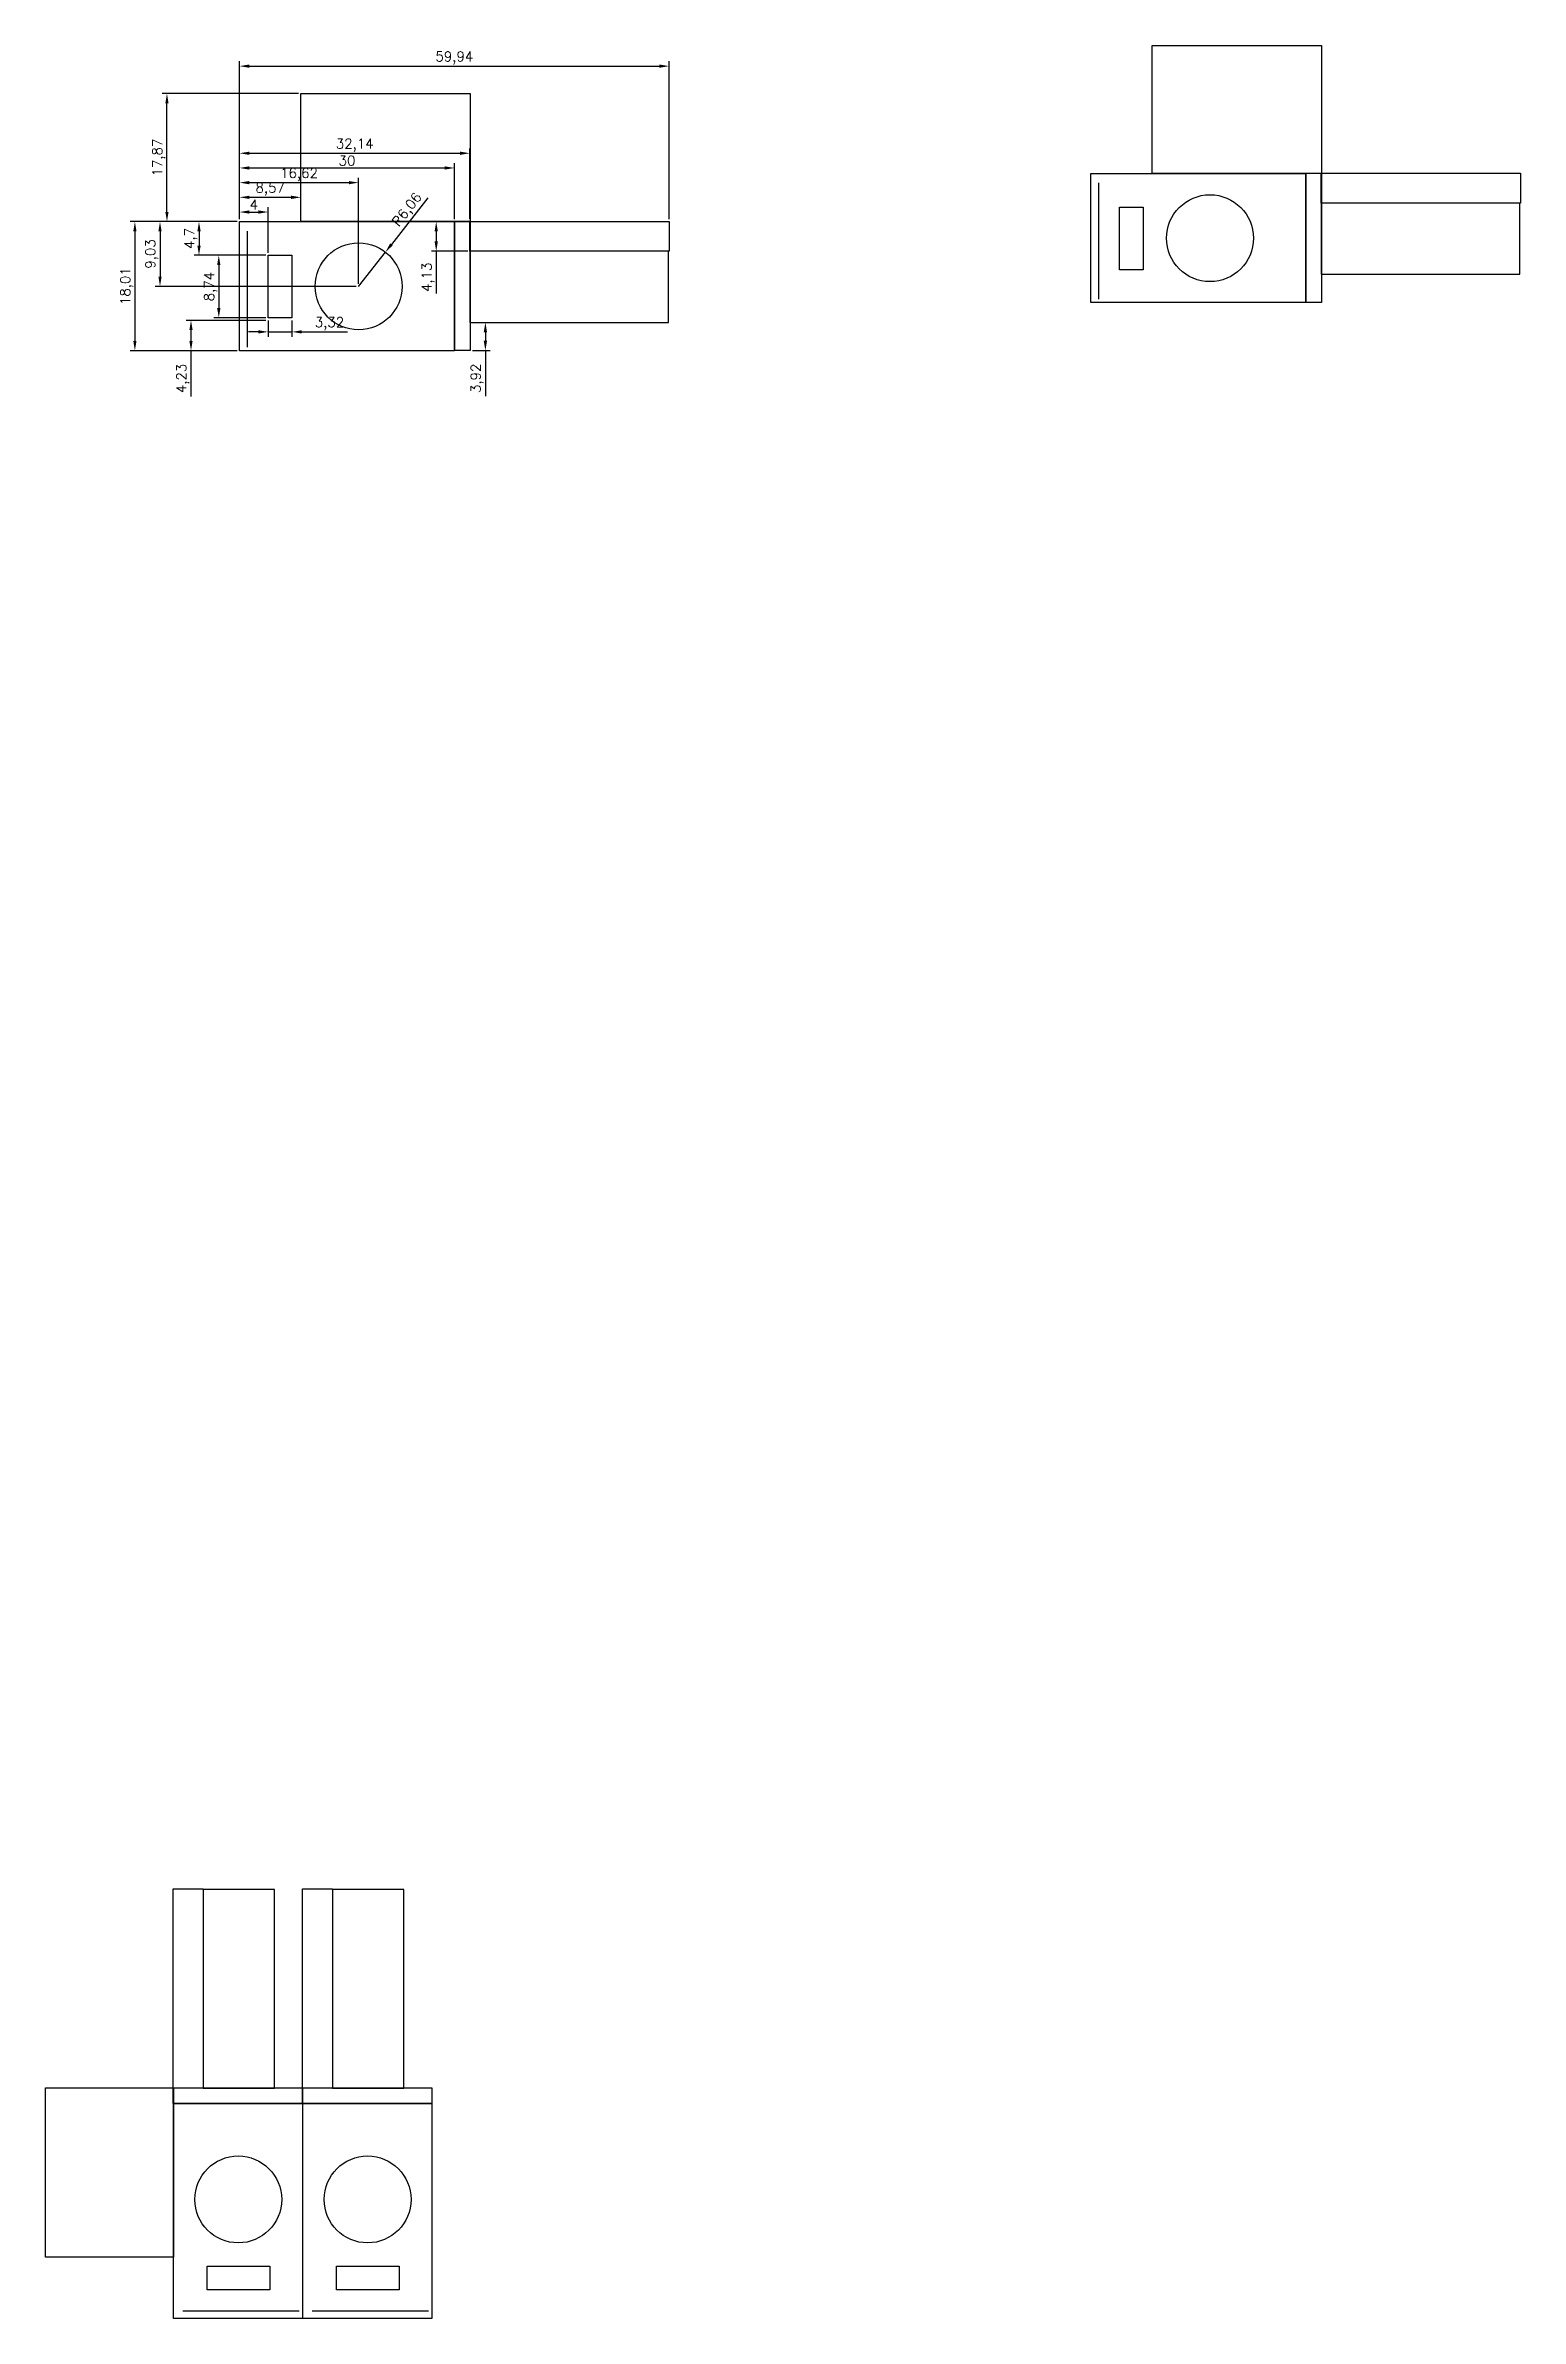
# Model space of a CAD drawing. Header units: millimetres. Extents: x -75 to 2023, y 0 to 1744.
# Drawn here: x 1647 to 2023, y 1044 to 1624 of the extents above; entities that cross this region are included whole.
import ezdxf

# ---------------------------------------------------------------- set-up
doc = ezdxf.new("R2010")
doc.units = ezdxf.units.MM
doc.styles.get("Standard").update_dxf_attribs({"font": 'txt', "bigfont": 'gbcbig.shx'})
doc.dimstyles.new('ISO-25', dxfattribs={"dimtxt": 2.5, "dimasz": 2.5, "dimexe": 1.25, "dimexo": 0.625, "dimtad": 1, "dimlfac": 0.54648, "dimtxsty": 'Standard', "dimcen": 2.5, "dimadec": 0, "dimazin": 0, "dimtfac": 1, "dimtmove": 0, "dimatfit": 3, "dimfxl": 1, "dimarcsym": 0})

msp = doc.modelspace()

# ---------------------------------------------------------------- blocks, each defined once
blk = doc.blocks.new('*D256')
at = {"color": 0, "lineweight": -2}
for p, q in [((1696.39, 1579.97), (1696.39, 1583.06)), ((1698.89, 1581.81), (1701.2, 1581.81)), ((1703.7, 1571.38), (1703.7, 1583.06))]:
    blk.add_line(p, q, dxfattribs=at)
at = {"color": 0}
for points in [[(1698.89, 1582.22), (1698.89, 1581.39), (1696.39, 1581.81)], [(1701.2, 1582.22), (1701.2, 1581.39), (1703.7, 1581.81)]]:
    blk.add_solid(points, dxfattribs=at)
at = {"layer": 'Defpoints', "color": 0}
for p in [(1696.39, 1579.35), (1703.7, 1581.81), (1703.7, 1570.75)]:
    blk.add_point(p, dxfattribs=at)
at = {"color": 0, "insert": (1700.04, 1583.68), "char_height": 2.5, "attachment_point": 5}
blk.add_mtext('4', dxfattribs=at)
blk = doc.blocks.new('*D257')
at = {"color": 0, "lineweight": -2}
for p, q in [((1696.39, 1579.97), (1696.39, 1586.81)), ((1698.89, 1585.56), (1709.56, 1585.56)), ((1712.06, 1579.97), (1712.06, 1586.81))]:
    blk.add_line(p, q, dxfattribs=at)
at = {"color": 0}
for points in [[(1698.89, 1585.97), (1698.89, 1585.14), (1696.39, 1585.56)], [(1709.56, 1585.97), (1709.56, 1585.14), (1712.06, 1585.56)]]:
    blk.add_solid(points, dxfattribs=at)
at = {"layer": 'Defpoints', "color": 0}
for p in [(1712.06, 1585.56), (1696.39, 1579.35), (1712.06, 1579.35)]:
    blk.add_point(p, dxfattribs=at)
at = {"color": 0, "insert": (1704.22, 1587.64), "char_height": 2.5, "attachment_point": 5}
blk.add_mtext('8,57', dxfattribs=at)
blk = doc.blocks.new('*D258')
at = {"color": 0, "lineweight": -2}
for p, q in [((1696.39, 1579.97), (1696.39, 1590.56)), ((1726.8, 1563.45), (1726.8, 1590.56)), ((1698.89, 1589.31), (1724.3, 1589.31))]:
    blk.add_line(p, q, dxfattribs=at)
at = {"color": 0}
for points in [[(1698.89, 1589.72), (1698.89, 1588.89), (1696.39, 1589.31)], [(1724.3, 1589.72), (1724.3, 1588.89), (1726.8, 1589.31)]]:
    blk.add_solid(points, dxfattribs=at)
at = {"layer": 'Defpoints', "color": 0}
for p in [(1726.8, 1589.31), (1696.39, 1579.35), (1726.8, 1562.83)]:
    blk.add_point(p, dxfattribs=at)
at = {"color": 0, "insert": (1711.59, 1591.39), "char_height": 2.5, "attachment_point": 5}
blk.add_mtext('16,62', dxfattribs=at)
blk = doc.blocks.new('*D259')
at = {"color": 0, "lineweight": -2}
for p, q in [((1696.39, 1579.97), (1696.39, 1594.31)), ((1698.89, 1593.06), (1748.78, 1593.06)), ((1751.28, 1579.97), (1751.28, 1594.31))]:
    blk.add_line(p, q, dxfattribs=at)
at = {"color": 0}
for points in [[(1698.89, 1593.47), (1698.89, 1592.64), (1696.39, 1593.06)], [(1748.78, 1593.47), (1748.78, 1592.64), (1751.28, 1593.06)]]:
    blk.add_solid(points, dxfattribs=at)
at = {"layer": 'Defpoints', "color": 0}
for p in [(1751.28, 1593.06), (1696.39, 1579.35), (1751.28, 1579.35)]:
    blk.add_point(p, dxfattribs=at)
at = {"color": 0, "insert": (1723.83, 1594.93), "char_height": 2.5, "attachment_point": 5}
blk.add_mtext('30', dxfattribs=at)
blk = doc.blocks.new('*D260')
at = {"color": 0, "lineweight": -2}
for p, q in [((1696.39, 1579.97), (1696.39, 1598.06)), ((1698.89, 1596.81), (1752.7, 1596.81)), ((1755.2, 1580.05), (1755.2, 1598.06))]:
    blk.add_line(p, q, dxfattribs=at)
at = {"color": 0}
for points in [[(1698.89, 1597.22), (1698.89, 1596.39), (1696.39, 1596.81)], [(1752.7, 1597.22), (1752.7, 1596.39), (1755.2, 1596.81)]]:
    blk.add_solid(points, dxfattribs=at)
at = {"layer": 'Defpoints', "color": 0}
for p in [(1755.2, 1596.81), (1696.39, 1579.35), (1755.2, 1579.42)]:
    blk.add_point(p, dxfattribs=at)
at = {"color": 0, "insert": (1725.8, 1598.89), "char_height": 2.5, "attachment_point": 5}
blk.add_mtext('32,14', dxfattribs=at)
blk = doc.blocks.new('*D261')
at = {"color": 0, "lineweight": -2}
for p, q in [((1696.39, 1579.97), (1696.39, 1620.3)), ((1806.07, 1579.97), (1806.07, 1620.3)), ((1698.89, 1619.05), (1803.57, 1619.05))]:
    blk.add_line(p, q, dxfattribs=at)
at = {"color": 0}
for points in [[(1698.89, 1619.47), (1698.89, 1618.64), (1696.39, 1619.05)], [(1803.57, 1619.47), (1803.57, 1618.64), (1806.07, 1619.05)]]:
    blk.add_solid(points, dxfattribs=at)
at = {"layer": 'Defpoints', "color": 0}
for p in [(1806.07, 1619.05), (1696.39, 1579.35), (1806.07, 1579.35)]:
    blk.add_point(p, dxfattribs=at)
at = {"color": 0, "insert": (1751.23, 1621.14), "char_height": 2.5, "attachment_point": 5}
blk.add_mtext('59,94', dxfattribs=at)
blk = doc.blocks.new('*D262')
at = {"color": 0, "lineweight": -2}
for p, q in [((1701.2, 1551.2), (1698.7, 1551.2)), ((1703.7, 1554.14), (1703.7, 1549.95)), ((1703.7, 1551.2), (1709.77, 1551.2)), ((1709.77, 1554.14), (1709.77, 1549.95)), ((1712.27, 1551.2), (1723.94, 1551.2))]:
    blk.add_line(p, q, dxfattribs=at)
at = {"color": 0}
for points in [[(1701.2, 1551.62), (1701.2, 1550.79), (1703.7, 1551.2)], [(1712.27, 1551.62), (1712.27, 1550.79), (1709.77, 1551.2)]]:
    blk.add_solid(points, dxfattribs=at)
at = {"layer": 'Defpoints', "color": 0}
for p in [(1703.7, 1554.77), (1709.77, 1554.77), (1709.77, 1551.2)]:
    blk.add_point(p, dxfattribs=at)
at = {"color": 0, "insert": (1719.36, 1553.29), "char_height": 2.5, "attachment_point": 5}
blk.add_mtext('3,32', dxfattribs=at)
blk = doc.blocks.new('*D263')
at = {"color": 0, "lineweight": -2}
for p, q in [((1711.44, 1612.04), (1676.62, 1612.04)), ((1677.87, 1581.85), (1677.87, 1609.54)), ((1695.76, 1579.35), (1676.62, 1579.35))]:
    blk.add_line(p, q, dxfattribs=at)
at = {"color": 0}
for points in [[(1677.45, 1609.54), (1678.28, 1609.54), (1677.87, 1612.04)], [(1677.45, 1581.85), (1678.28, 1581.85), (1677.87, 1579.35)]]:
    blk.add_solid(points, dxfattribs=at)
at = {"layer": 'Defpoints', "color": 0}
for p in [(1677.87, 1612.04), (1712.06, 1612.04), (1696.39, 1579.35)]:
    blk.add_point(p, dxfattribs=at)
at = {"color": 0, "insert": (1675.78, 1595.7), "char_height": 2.5, "attachment_point": 5, "rotation": 90}
blk.add_mtext('17,87', dxfattribs=at)
blk = doc.blocks.new('*D264')
at = {"color": 0, "lineweight": -2}
for p, q in [((1695.14, 1579.35), (1668.43, 1579.35)), ((1669.68, 1576.85), (1669.68, 1548.9)), ((1695.14, 1546.4), (1668.43, 1546.4))]:
    blk.add_line(p, q, dxfattribs=at)
at = {"color": 0}
for points in [[(1669.27, 1576.85), (1670.1, 1576.85), (1669.68, 1579.35)], [(1669.27, 1548.9), (1670.1, 1548.9), (1669.68, 1546.4)]]:
    blk.add_solid(points, dxfattribs=at)
at = {"layer": 'Defpoints', "color": 0}
for p in [(1695.76, 1579.35), (1669.68, 1546.4), (1695.76, 1546.4)]:
    blk.add_point(p, dxfattribs=at)
at = {"color": 0, "insert": (1667.6, 1562.87), "char_height": 2.5, "attachment_point": 5, "rotation": 90}
blk.add_mtext('18,01', dxfattribs=at)
blk = doc.blocks.new('*D265')
at = {"color": 0, "lineweight": -2}
for p, q in [((1695.76, 1579.35), (1684.8, 1579.35)), ((1686.05, 1576.85), (1686.05, 1573.25)), ((1703.08, 1570.75), (1684.8, 1570.75))]:
    blk.add_line(p, q, dxfattribs=at)
at = {"color": 0}
for points in [[(1685.63, 1576.85), (1686.47, 1576.85), (1686.05, 1579.35)], [(1685.63, 1573.25), (1686.47, 1573.25), (1686.05, 1570.75)]]:
    blk.add_solid(points, dxfattribs=at)
at = {"layer": 'Defpoints', "color": 0}
for p in [(1696.39, 1579.35), (1686.05, 1570.75), (1703.7, 1570.75)]:
    blk.add_point(p, dxfattribs=at)
at = {"color": 0, "insert": (1683.97, 1575.05), "char_height": 2.5, "attachment_point": 5, "rotation": 90}
blk.add_mtext('4,7', dxfattribs=at)
blk = doc.blocks.new('*D266')
at = {"color": 0, "lineweight": -2}
for p, q in [((1703.08, 1570.75), (1689.85, 1570.75)), ((1691.1, 1568.25), (1691.1, 1557.27)), ((1703.08, 1554.77), (1689.85, 1554.77))]:
    blk.add_line(p, q, dxfattribs=at)
at = {"color": 0}
for points in [[(1690.68, 1568.25), (1691.51, 1568.25), (1691.1, 1570.75)], [(1690.68, 1557.27), (1691.51, 1557.27), (1691.1, 1554.77)]]:
    blk.add_solid(points, dxfattribs=at)
at = {"layer": 'Defpoints', "color": 0}
for p in [(1703.7, 1570.75), (1691.1, 1554.77), (1703.7, 1554.77)]:
    blk.add_point(p, dxfattribs=at)
at = {"color": 0, "insert": (1689.01, 1562.76), "char_height": 2.5, "attachment_point": 5, "rotation": 90}
blk.add_mtext('8,74', dxfattribs=at)
blk = doc.blocks.new('*D267')
at = {"color": 0, "lineweight": -2}
for p, q in [((1703.08, 1554.14), (1682.75, 1554.14)), ((1684, 1551.64), (1684, 1548.9)), ((1695.76, 1546.4), (1682.75, 1546.4)), ((1684, 1546.4), (1684, 1534.73))]:
    blk.add_line(p, q, dxfattribs=at)
at = {"color": 0}
for points in [[(1683.59, 1551.64), (1684.42, 1551.64), (1684, 1554.14)], [(1683.59, 1548.9), (1684.42, 1548.9), (1684, 1546.4)]]:
    blk.add_solid(points, dxfattribs=at)
at = {"layer": 'Defpoints', "color": 0}
for p in [(1703.7, 1554.14), (1684, 1546.4), (1696.39, 1546.4)]:
    blk.add_point(p, dxfattribs=at)
at = {"color": 0, "insert": (1681.92, 1539.31), "char_height": 2.5, "attachment_point": 5, "rotation": 90}
blk.add_mtext('4,23', dxfattribs=at)
blk = doc.blocks.new('*D268')
at = {"color": 0, "lineweight": -2}
for p, q in [((1754.65, 1579.35), (1745.36, 1579.35)), ((1746.61, 1576.85), (1746.61, 1574.29)), ((1754.65, 1571.79), (1745.36, 1571.79)), ((1746.61, 1571.79), (1746.61, 1560.96))]:
    blk.add_line(p, q, dxfattribs=at)
at = {"color": 0}
for points in [[(1746.19, 1576.85), (1747.03, 1576.85), (1746.61, 1579.35)], [(1746.19, 1574.29), (1747.03, 1574.29), (1746.61, 1571.79)]]:
    blk.add_solid(points, dxfattribs=at)
at = {"layer": 'Defpoints', "color": 0}
for p in [(1755.28, 1579.35), (1746.61, 1571.79), (1755.28, 1571.79)]:
    blk.add_point(p, dxfattribs=at)
at = {"color": 0, "insert": (1744.53, 1565.13), "char_height": 2.5, "attachment_point": 5, "rotation": 90}
blk.add_mtext('4,13', dxfattribs=at)
blk = doc.blocks.new('*D269')
at = {"color": 0, "lineweight": -2}
for p, q in [((1755.9, 1553.6), (1760.41, 1553.6)), ((1759.16, 1551.1), (1759.16, 1548.92)), ((1755.9, 1546.42), (1760.41, 1546.42)), ((1759.16, 1546.42), (1759.16, 1534.76))]:
    blk.add_line(p, q, dxfattribs=at)
at = {"color": 0}
for points in [[(1758.74, 1551.1), (1759.58, 1551.1), (1759.16, 1553.6)], [(1758.74, 1548.92), (1759.58, 1548.92), (1759.16, 1546.42)]]:
    blk.add_solid(points, dxfattribs=at)
at = {"layer": 'Defpoints', "color": 0}
for p in [(1755.28, 1553.6), (1755.28, 1546.42), (1759.16, 1546.42)]:
    blk.add_point(p, dxfattribs=at)
at = {"color": 0, "insert": (1757.08, 1539.34), "char_height": 2.5, "attachment_point": 5, "rotation": 90}
blk.add_mtext('3,92', dxfattribs=at)
blk = doc.blocks.new('*D270')
at = {"color": 0, "lineweight": -2}
for p, q in [((1744.49, 1585.42), (1735.18, 1573.53)), ((1726.8, 1562.83), (1733.64, 1571.56))]:
    blk.add_line(p, q, dxfattribs=at)
at = {"color": 0}
blk.add_solid([(1734.85, 1573.79), (1735.51, 1573.27), (1733.64, 1571.56)], dxfattribs=at)
at = {"layer": 'Defpoints', "color": 0}
for p in [(1733.64, 1571.56), (1726.8, 1562.83)]:
    blk.add_point(p, dxfattribs=at)
at = {"color": 0, "insert": (1739.38, 1582.27), "char_height": 2.5, "attachment_point": 5, "rotation": 51.94201}
blk.add_mtext('R6,06', dxfattribs=at)
blk = doc.blocks.new('*D271')
at = {"color": 0, "lineweight": -2}
for p, q in [((1695.76, 1579.35), (1674.84, 1579.35)), ((1676.09, 1576.85), (1676.09, 1565.33)), ((1726.17, 1562.83), (1674.84, 1562.83))]:
    blk.add_line(p, q, dxfattribs=at)
at = {"color": 0}
for points in [[(1675.68, 1576.85), (1676.51, 1576.85), (1676.09, 1579.35)], [(1675.68, 1565.33), (1676.51, 1565.33), (1676.09, 1562.83)]]:
    blk.add_solid(points, dxfattribs=at)
at = {"layer": 'Defpoints', "color": 0}
for p in [(1696.39, 1579.35), (1676.09, 1562.83), (1726.8, 1562.83)]:
    blk.add_point(p, dxfattribs=at)
at = {"color": 0, "insert": (1674.01, 1571.09), "char_height": 2.5, "attachment_point": 5, "rotation": 90}
blk.add_mtext('9,03', dxfattribs=at)

# ---------------------------------------------------------------- dimensions: what is measured, and where the dimension line sits
dim = msp.add_linear_dim(base=(1806.071, 1619.055), p1=(1696.386, 1579.349), p2=(1806.071, 1579.349), dimstyle='ISO-25')
dim.commit()
dim.dimension.update_dxf_attribs({"geometry": '*D261', "text_midpoint": (1751.229, 1619.055), "dimtype": 160})
for base, p1, p2, picture, middle in [((1677.866, 1612.044), (1696.386, 1579.349), (1712.063, 1612.044), '*D263', (1675.782, 1595.697)), ((1669.682, 1546.396), (1695.761, 1579.349), (1695.761, 1546.396), '*D264', (1667.598, 1562.873)), ((1676.092, 1562.827), (1696.386, 1579.349), (1726.798, 1562.827), '*D271', (1674.009, 1571.088)), ((1686.049, 1570.753), (1696.386, 1579.349), (1703.703, 1570.753), '*D265', (1683.966, 1575.051)), ((1746.61, 1571.794), (1755.275, 1579.349), (1755.275, 1571.794), '*D268', (1744.527, 1565.127)), ((1691.096, 1554.768), (1703.703, 1570.753), (1703.703, 1554.768), '*D266', (1689.013, 1562.76)), ((1684.004, 1546.396), (1703.703, 1554.143), (1696.386, 1546.396), '*D267', (1681.92, 1539.313)), ((1759.159, 1546.425), (1755.275, 1553.605), (1755.275, 1546.425), '*D269', (1757.076, 1539.341))]:
    dim = msp.add_linear_dim(base=base, p1=p1, p2=p2, angle=90, dimstyle='ISO-25')
    dim.commit()
    dim.dimension.update_dxf_attribs({"geometry": picture, "text_midpoint": middle})
for base, p1, p2, picture, middle in [((1755.205, 1596.808), (1696.386, 1579.349), (1755.205, 1579.421), '*D260', (1725.796, 1598.891)), ((1751.279, 1593.058), (1696.386, 1579.349), (1751.279, 1579.349), '*D259', (1723.833, 1594.933)), ((1726.798, 1589.308), (1696.386, 1579.349), (1726.798, 1562.827), '*D258', (1711.592, 1591.391)), ((1712.063, 1585.558), (1696.386, 1579.349), (1712.063, 1579.349), '*D257', (1704.225, 1587.641)), ((1703.703, 1581.808), (1696.386, 1579.349), (1703.703, 1570.753), '*D256', (1700.045, 1583.683)), ((1709.772, 1551.205), (1703.703, 1554.768), (1709.772, 1554.768), '*D262', (1719.355, 1553.288))]:
    dim = msp.add_linear_dim(base=base, p1=p1, p2=p2, dimstyle='ISO-25')
    dim.commit()
    dim.dimension.update_dxf_attribs({"geometry": picture, "text_midpoint": middle})
dim = msp.add_radius_dim(center=(1726.798, 1562.827), mpoint=(1733.637, 1571.563), dimstyle='ISO-25')
dim.commit()
dim.dimension.update_dxf_attribs({"geometry": '*D270', "text_midpoint": (1741.018, 1580.99), "dimtype": 164})

# ---------------------------------------------------------------- linework, layer by layer
for p, q in [((1915.68, 1589.241), (1915.68, 1559.573)), ((1698.322, 1576.95), (1698.322, 1547.281)), ((1681.943, 1045.861), (1711.612, 1045.861)), ((1714.969, 1045.861), (1744.637, 1045.861))]:
    msp.add_line(p, q)
for points in [[(1972.633, 1624.335), (1972.633, 1591.641), (1929.421, 1591.641), (1929.421, 1624.335)], [(1755.275, 1612.044), (1755.275, 1579.349), (1712.063, 1579.349), (1712.063, 1612.044)], [(1968.637, 1591.641), (1968.637, 1558.688), (1913.745, 1558.688), (1913.745, 1591.641)], [(1972.633, 1591.713), (1972.633, 1558.716), (1968.637, 1558.716), (1968.637, 1591.713)], [(2023.429, 1591.713), (2023.429, 1584.085), (1972.563, 1584.085), (1972.563, 1591.713)], [(1751.279, 1579.349), (1751.279, 1546.396), (1696.386, 1546.396), (1696.386, 1579.349)], [(1755.275, 1579.421), (1755.275, 1546.425), (1751.279, 1546.425), (1751.279, 1579.421)], [(1806.071, 1579.421), (1806.071, 1571.794), (1755.205, 1571.794), (1755.205, 1579.421)], [(1927.13, 1583.045), (1927.13, 1567.059), (1921.061, 1567.059), (1921.061, 1583.045)], [(2023.283, 1565.896), (2023.283, 1584.085), (1972.563, 1584.085), (1972.563, 1565.896)], [(1709.772, 1570.753), (1709.772, 1554.768), (1703.703, 1554.768), (1703.703, 1570.753)], [(1805.925, 1553.605), (1805.925, 1571.794), (1755.205, 1571.794), (1755.205, 1553.605)], [(1679.472, 1153.611), (1687.099, 1153.611), (1687.099, 1102.744), (1679.472, 1102.744)], [(1705.288, 1153.464), (1687.099, 1153.464), (1687.099, 1102.744), (1705.288, 1102.744)], [(1712.497, 1153.611), (1720.125, 1153.611), (1720.125, 1102.744), (1712.497, 1102.744)], [(1738.314, 1153.464), (1720.125, 1153.464), (1720.125, 1102.744), (1738.314, 1102.744)], [(1646.849, 1102.815), (1679.543, 1102.815), (1679.543, 1059.602), (1646.849, 1059.602)], [(1679.472, 1102.815), (1712.468, 1102.815), (1712.468, 1098.819), (1679.472, 1098.819)], [(1712.497, 1102.815), (1745.494, 1102.815), (1745.494, 1098.819), (1712.497, 1098.819)], [(1679.543, 1098.819), (1712.497, 1098.819), (1712.497, 1043.926), (1679.543, 1043.926)], [(1712.569, 1098.819), (1745.522, 1098.819), (1745.522, 1043.926), (1712.569, 1043.926)], [(1688.14, 1057.311), (1704.125, 1057.311), (1704.125, 1051.243), (1688.14, 1051.243)], [(1721.165, 1057.311), (1737.151, 1057.311), (1737.151, 1051.243), (1721.165, 1051.243)]]:
    msp.add_lwpolyline(points, close=True)
for centre in [(1944.156, 1575.118), (1726.798, 1562.827), (1696.066, 1074.337), (1729.091, 1074.337)]:
    msp.add_circle(centre, 11.095)

msp.set_redraw_order([(e.dxf.handle, doc.entitydb.next_handle()) for e in msp.query("TEXT MTEXT ATTDEF DIMENSION ARC_DIMENSION")])  # texts and dimensions are drawn at this point

doc.saveas('drawing.dxf')
